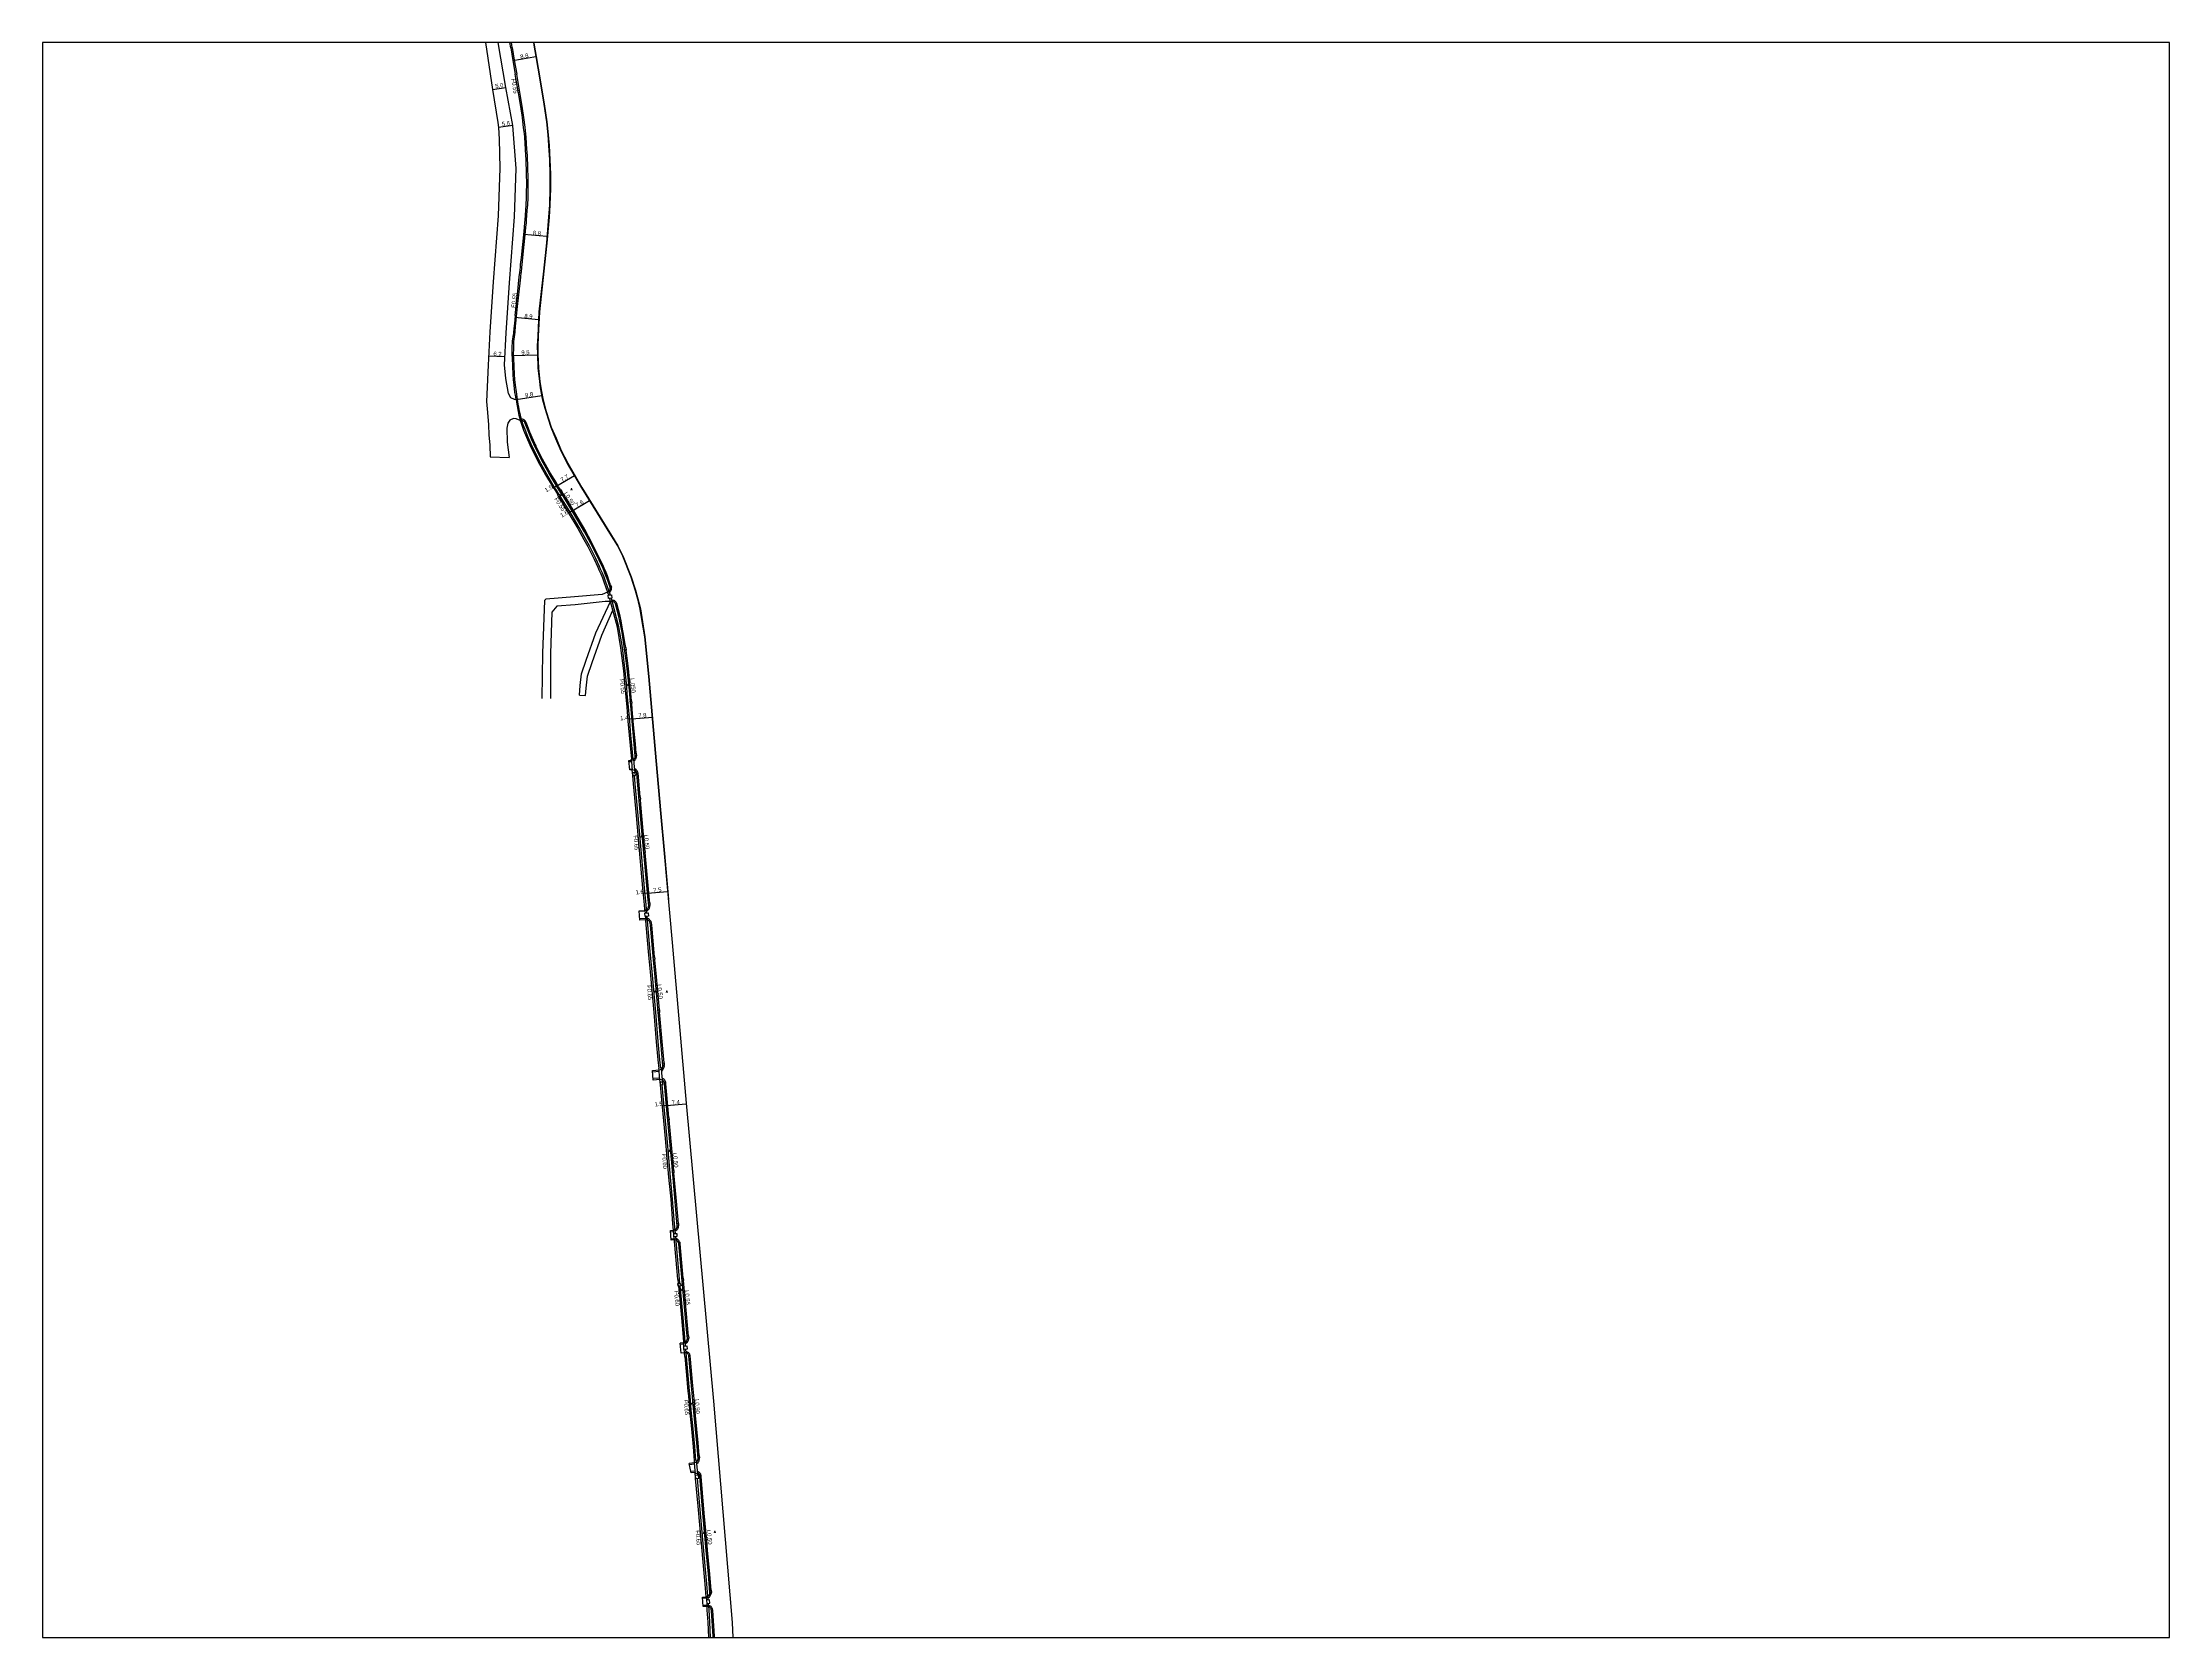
# Model space of a CAD drawing. Header units: metres. Extents: x -16000 to -12000, y -93000 to -90000.
# Drawn here: x -12800 to -12000, y -93000 to -92400 of the extents above; entities that cross this region are included whole.
import ezdxf

# ---------------------------------------------------------------- set-up
doc = ezdxf.new("R2010")
doc.units = ezdxf.units.M
doc.header["$LTSCALE"] = 2.5
for name, color, linetype in [('側溝・桝', 7, 'Continuous'), ('図郭', 7, 'Continuous'), ('幅員', 7, 'Continuous'), ('歩道・分離帯・安全施設', 7, 'Continuous'), ('舗装', 7, 'Continuous'), ('道路', 7, 'Continuous')]:
    doc.layers.add(name, color=color, linetype=linetype)
doc.styles.get("Standard").update_dxf_attribs({"font": ''})
doc.styles.add('YOKO_DECO', font='txt.shx', dxfattribs={"bigfont": 'extfont.shx'})
doc.styles.get('Standard').set_extended_font_data('@MS PGothic')

msp = doc.modelspace()

# ---------------------------------------------------------------- linework, layer by layer
at = {"layer": '側溝・桝'}
for points in [[(-12623.34, -92401.91), (-12623.67, -92400)], [(-12623.34, -92401.91), (-12622.56, -92406.66), (-12621.64, -92411.85)], [(-12622.35, -92509.84), (-12622.29, -92508.95), (-12622.07, -92506.57), (-12622, -92505.73), (-12621.5, -92500.49), (-12620.85, -92494.91), (-12620.12, -92488.23), (-12619.94, -92486.53), (-12619.88, -92486.54), (-12619.72, -92484.52), (-12619.62, -92483.58), (-12619.34, -92480.91), (-12618.32, -92471.09), (-12618.18, -92469.5), (-12618, -92467.81), (-12617.94, -92466.87), (-12617.66, -92463.14), (-12617.52, -92461.06), (-12617.4, -92458.41), (-12617.37, -92455.96), (-12617.34, -92453.79), (-12617.34, -92452.16), (-12617.35, -92450.34), (-12617.42, -92447.66), (-12617.49, -92445.77), (-12617.55, -92443.82), (-12617.63, -92442.44), (-12617.78, -92440.09), (-12618.08, -92435.67), (-12618.22, -92434.32), (-12618.48, -92431.9), (-12618.94, -92428.24), (-12619.08, -92427.29), (-12619.48, -92424.81), (-12620.22, -92420.22), (-12621.38, -92413.35), (-12621.64, -92411.85)], [(-12621.35, -92534.26), (-12621.48, -92533.23), (-12621.78, -92531.39), (-12622.09, -92528.85), (-12622.31, -92526.82), (-12622.47, -92524.82), (-12622.63, -92521.88), (-12622.75, -92518.6), (-12622.8, -92517.43), (-12622.78, -92514.92), (-12622.7, -92512.41), (-12622.35, -92509.84)], [(-12621.88, -92534.33), (-12621.58, -92536.1), (-12621.36, -92537.31), (-12621.21, -92538.12), (-12620.79, -92540.22), (-12620.58, -92541.1), (-12620.33, -92542.13)], [(-12605.76, -92569.88), (-12606.67, -92568.4), (-12607.5, -92567.11), (-12610.36, -92562.37), (-12613.22, -92557.24), (-12616.23, -92551.07), (-12617.5, -92548.22), (-12618.53, -92545.6), (-12619.18, -92543.79), (-12619.59, -92542.64), (-12619.78, -92542.08), (-12620.05, -92540.97), (-12620.26, -92540.1), (-12620.68, -92538.01), (-12620.83, -92537.21), (-12621.05, -92536.01), (-12621.35, -92534.26)], [(-12614.82, -92550.87), (-12615.38, -92549.66), (-12616.69, -92546.52), (-12617.95, -92543.16), (-12618.17, -92542.64), (-12618.41, -92542.35), (-12618.55, -92542.22), (-12618.71, -92542.09), (-12618.88, -92541.99), (-12619.09, -92541.86), (-12619.45, -92541.72), (-12619.88, -92541.69)], [(-12605.21, -92568.14), (-12605.87, -92567.09), (-12606.74, -92565.65), (-12609.04, -92561.88), (-12610.16, -92559.91), (-12611.89, -92556.74), (-12613.07, -92554.49), (-12614.42, -92551.71)], [(-12586.4, -92607.85), (-12588.12, -92603.05), (-12588.8, -92601.17), (-12589.42, -92599.6), (-12590.09, -92598.06), (-12590.49, -92597.12), (-12591.92, -92594.11), (-12594.33, -92589.29), (-12595.76, -92586.68), (-12598.13, -92582.43), (-12601.67, -92576.44), (-12605.26, -92570.6)], [(-12594.85, -92585.48), (-12595.71, -92583.87), (-12599.83, -92576.79), (-12603.68, -92570.55), (-12604.34, -92569.53), (-12604.73, -92568.9)], [(-12586.33, -92604.01), (-12586.94, -92602.21), (-12587.51, -92600.68), (-12588.03, -92599.38), (-12588.74, -92597.69), (-12589.29, -92596.44), (-12590.21, -92594.45), (-12592.46, -92589.92), (-12594.38, -92586.34)], [(-12587.06, -92607.93), (-12587.41, -92607.02), (-12587.51, -92606.73)], [(-12586.74, -92606.91), (-12586.22, -92606.23), (-12586.12, -92606.02), (-12586.05, -92605.81), (-12585.99, -92605.53), (-12586, -92605.21), (-12586.02, -92604.93), (-12586.04, -92604.85)], [(-12586.34, -92610.3), (-12586.51, -92609.68), (-12586.72, -92609.05)], [(-12585.47, -92613.5), (-12586.34, -92610.3)], [(-12577.11, -92674.7), (-12577.31, -92672.42), (-12577.58, -92669.54), (-12577.85, -92669.57), (-12578.33, -92664.34), (-12578.67, -92660.57), (-12579.15, -92655.24), (-12579.62, -92649.85), (-12580.06, -92644.96), (-12580.29, -92642.23), (-12580.87, -92636.31), (-12581.9, -92627.59), (-12583.18, -92619.85), (-12585.82, -92609.7), (-12586.04, -92608.98)], [(-12580.64, -92627.64), (-12580.82, -92626.27), (-12581.55, -92621.89), (-12581.93, -92619.94), (-12582.4, -92617.61), (-12582.78, -92615.78), (-12584.03, -92610.97), (-12584.18, -92610.64), (-12584.35, -92610.45), (-12584.56, -92610.25), (-12584.77, -92610.09), (-12585.02, -92609.96), (-12585.32, -92609.89), (-12585.79, -92609.84)], [(-12578.46, -92647.61), (-12578.93, -92642.3), (-12579.64, -92635.54), (-12580.12, -92631.54), (-12580.52, -92628.53)], [(-12576.67, -92667.37), (-12576.99, -92663.87), (-12577.66, -92656.66), (-12578.17, -92650.9), (-12578.38, -92648.54)], [(-12578.48, -92670.57), (-12579.41, -92670.58)], [(-12578.52, -92670.13), (-12578.3, -92672.51), (-12578.2, -92673.62)], [(-12577.52, -92670.14), (-12577.08, -92669.79), (-12576.94, -92669.62), (-12576.8, -92669.44), (-12576.67, -92669.12), (-12576.59, -92668.79), (-12576.58, -92668.39), (-12576.59, -92668.3)], [(-12579.16, -92673.35), (-12578.22, -92673.33)], [(-12572.69, -92727.45), (-12572.83, -92725.96), (-12573, -92724.39), (-12573.56, -92718.04), (-12575.21, -92699.49), (-12575.97, -92690.79), (-12577.05, -92678.86), (-12577.34, -92675.71)], [(-12575.2, -92683.71), (-12576, -92674.86), (-12576.07, -92674.58), (-12576.18, -92674.28), (-12576.33, -92674.04), (-12576.47, -92673.86), (-12576.67, -92673.65), (-12577.24, -92673.27)], [(-12573.41, -92703.75), (-12573.56, -92702.02), (-12574.05, -92696.56), (-12574.93, -92686.64), (-12575.11, -92684.69)], [(-12571.61, -92723.68), (-12571.72, -92722.58), (-12572.7, -92711.56), (-12573.32, -92704.68)], [(-12573.39, -92726.81), (-12575.62, -92726.94)], [(-12573.43, -92726.47), (-12573.33, -92727.51)], [(-12572.75, -92726.81), (-12572.28, -92726.39), (-12572.06, -92726.17), (-12571.87, -92725.91), (-12571.76, -92725.68), (-12571.67, -92725.45), (-12571.58, -92725.16), (-12571.52, -92724.64), (-12571.52, -92724.58)], [(-12573.17, -92729.5), (-12575.39, -92729.63)], [(-12573.24, -92728.72), (-12573.12, -92730.04)], [(-12566.74, -92791.05), (-12566.93, -92789.14), (-12567.22, -92785.87), (-12567.48, -92785.89), (-12567.78, -92782.68), (-12568.39, -92775.85), (-12569.37, -92764.82), (-12570.74, -92749.49), (-12571.3, -92743.3), (-12571.8, -92737.62), (-12572.46, -92730.37), (-12572.61, -92728.67)], [(-12569.79, -92743.97), (-12570.85, -92731.97), (-12570.92, -92731.19), (-12571.07, -92730.69), (-12571.28, -92730.4), (-12571.52, -92730.11), (-12571.72, -92729.89), (-12571.98, -92729.7), (-12572.55, -92729.35)], [(-12567.99, -92763.9), (-12569.22, -92750.14), (-12569.68, -92745.22), (-12569.71, -92744.87)], [(-12566.2, -92783.87), (-12566.94, -92775.86), (-12567.8, -92766.07), (-12567.91, -92764.85)], [(-12570.5, -92787.23), (-12568.09, -92786.95)], [(-12567.84, -92789.63), (-12570.32, -92789.78)], [(-12567.79, -92790.16), (-12567.88, -92789.23), (-12568.13, -92786.41)], [(-12567.12, -92786.93), (-12566.6, -92786.21), (-12566.38, -92785.91), (-12566.29, -92785.7), (-12566.16, -92785.32), (-12566.12, -92784.9), (-12566.13, -92784.78)], [(-12564.38, -92804.37), (-12564.52, -92802.85), (-12565.51, -92791.72), (-12565.56, -92791.42), (-12565.61, -92791.16), (-12565.74, -92790.79), (-12565.95, -92790.41), (-12566.19, -92790.16), (-12566.88, -92789.61)], [(-12561.93, -92848), (-12562.29, -92844.34), (-12563.02, -92835.08), (-12563.8, -92826.83), (-12565.12, -92812.3), (-12566.54, -92796.36), (-12566.94, -92792.06)], [(-12562.58, -92824.32), (-12562.84, -92821.46), (-12564.3, -92805.27)], [(-12560.84, -92844.22), (-12561.65, -92834.49), (-12562.5, -92825.22)], [(-12563.75, -92847.45), (-12562.6, -92847.27)], [(-12562.52, -92848.04), (-12562.65, -92846.78)], [(-12562.03, -92847), (-12561.45, -92846.65), (-12561.25, -92846.47), (-12561.05, -92846.27), (-12560.91, -92846.03), (-12560.82, -92845.71), (-12560.75, -92845.24), (-12560.76, -92845.18)], [(-12563.62, -92850.04), (-12562.35, -92849.97)], [(-12562.31, -92850.44), (-12562.41, -92849.23)], [(-12560.25, -92866.8), (-12560.65, -92862.24), (-12561.64, -92850.97), (-12561.79, -92849.19)], [(-12558.99, -92864.8), (-12560.14, -92851.9), (-12560.22, -92851.44), (-12560.37, -92851.11), (-12560.65, -92850.7), (-12560.93, -92850.41), (-12561.17, -92850.25), (-12561.73, -92849.91)], [(-12558.12, -92890.37), (-12558.26, -92888.87), (-12558.46, -92886.97), (-12559.08, -92879.72), (-12559.84, -92871.42), (-12560.16, -92867.79)], [(-12557.04, -92886.51), (-12557.16, -92885.31), (-12558.91, -92865.66)], [(-12558.21, -92889.4), (-12557.82, -92889.17), (-12557.59, -92888.99), (-12557.33, -92888.71), (-12557.17, -92888.46), (-12557.04, -92888.12), (-12556.98, -92887.91), (-12556.95, -92887.53), (-12556.96, -92887.45)], [(-12558.81, -92889.66), (-12560.09, -92889.78)], [(-12558.74, -92890.43), (-12558.86, -92889.16)], [(-12558.53, -92892.92), (-12558.56, -92892.58), (-12558.63, -92891.61)], [(-12553.54, -92938.93), (-12553.71, -92937.07), (-12554.02, -92933.4), (-12554.25, -92933.42), (-12554.7, -92928.21), (-12555.42, -92920.24), (-12555.97, -92914.45), (-12556.44, -92909.04), (-12556.61, -92907.23), (-12557.26, -92899.89), (-12558.01, -92891.55)], [(-12554.81, -92911.48), (-12555.49, -92903.94), (-12556.24, -92895.34), (-12556.35, -92894.11), (-12556.48, -92893.64), (-12556.59, -92893.41), (-12556.77, -92893.15), (-12556.93, -92892.97), (-12557.18, -92892.77), (-12557.94, -92892.37)], [(-12553.01, -92931.5), (-12553.44, -92926.77), (-12554.36, -92916.44), (-12554.73, -92912.39)], [(-12554.85, -92934.83), (-12556.71, -92935)], [(-12554.89, -92934.33), (-12554.65, -92937.16), (-12554.58, -92937.97)], [(-12553.92, -92934.54), (-12553.45, -92934.14), (-12553.32, -92933.98), (-12553.17, -92933.76), (-12553.06, -92933.45), (-12552.98, -92933.17), (-12552.93, -92932.76), (-12552.93, -92932.4)], [(-12554.63, -92937.45), (-12556.12, -92937.58)], [(-12549.61, -92985.93), (-12550.16, -92979.88), (-12550.75, -92972.99), (-12551.51, -92964.61), (-12552.76, -92950.5), (-12553.7, -92940.15)], [(-12550.28, -92962.29), (-12551.09, -92953.25), (-12552.31, -92939.44), (-12552.33, -92939.06), (-12552.4, -92938.81), (-12552.45, -92938.57), (-12552.6, -92938.33), (-12552.76, -92938.12), (-12552.93, -92937.94), (-12553.11, -92937.82), (-12553.33, -92937.69), (-12553.65, -92937.65)], [(-12548.51, -92982.18), (-12549.03, -92976.18), (-12549.84, -92967.22), (-12550.2, -92963.23)], [(-12549.68, -92985.12), (-12549.14, -92984.68), (-12549.02, -92984.53), (-12548.86, -92984.38), (-12548.73, -92984.13), (-12548.61, -92983.89), (-12548.49, -92983.57), (-12548.43, -92983.15), (-12548.44, -92983.07)], [(-12550.33, -92985.21), (-12551.72, -92985.23)], [(-12550.09, -92987.96), (-12551.6, -92987.98)], [(-12550.37, -92984.76), (-12550.26, -92985.99)], [(-12550.16, -92987.16), (-12550.05, -92988.38)], [(-12548.7, -93000), (-12548.99, -92994.23), (-12549.32, -92989.66), (-12549.5, -92987.12)], [(-12547.23, -93000), (-12547.26, -92999.48), (-12547.91, -92989.88), (-12548.01, -92989.26), (-12548.22, -92988.82), (-12548.34, -92988.63), (-12548.57, -92988.37), (-12548.82, -92988.2), (-12549.44, -92987.95)]]:
    msp.add_lwpolyline(points, dxfattribs=at)
for points in [[(-12615.26, -92551.08), (-12614.82, -92550.87), (-12614.42, -92551.71), (-12614.85, -92551.92)], [(-12605.73, -92569.86), (-12606.31, -92570.25), (-12605.82, -92570.98), (-12605.24, -92570.59)], [(-12605.21, -92568.14), (-12604.73, -92568.9), (-12605.14, -92569.16), (-12605.62, -92568.39)], [(-12594.85, -92585.48), (-12594.38, -92586.34), (-12594.81, -92586.57), (-12595.28, -92585.71)], [(-12587.22, -92607.95), (-12586.03, -92607.81), (-12585.91, -92608.97), (-12587.07, -92609.09)], [(-12586.33, -92604.01), (-12586.04, -92604.85), (-12586.5, -92605.01), (-12586.79, -92604.16)], [(-12580.64, -92627.64), (-12580.52, -92628.53), (-12581, -92628.59), (-12581.12, -92627.7)], [(-12578.46, -92647.61), (-12578.38, -92648.54), (-12578.86, -92648.59), (-12578.94, -92647.65)], [(-12576.67, -92667.37), (-12576.59, -92668.3), (-12577.07, -92668.34), (-12577.15, -92667.42)], [(-12578, -92675.78), (-12577.02, -92675.68), (-12577.11, -92674.7), (-12578.09, -92674.79)], [(-12575.2, -92683.71), (-12575.11, -92684.69), (-12575.6, -92684.73), (-12575.69, -92683.76)], [(-12573.41, -92703.75), (-12573.32, -92704.68), (-12573.82, -92704.72), (-12573.9, -92703.8)], [(-12572.22, -92727.41), (-12572.12, -92728.63), (-12573.31, -92728.73), (-12573.42, -92727.52)], [(-12571.61, -92723.68), (-12571.52, -92724.58), (-12572.01, -92724.63), (-12572.1, -92723.73)], [(-12569.79, -92743.97), (-12569.71, -92744.87), (-12570.23, -92744.91), (-12570.31, -92744.01)], [(-12567.99, -92763.9), (-12567.91, -92764.85), (-12568.42, -92764.89), (-12568.51, -92763.95)], [(-12566.72, -92783.92), (-12566.2, -92783.87), (-12566.13, -92784.78), (-12566.64, -92784.82)], [(-12566.74, -92791.05), (-12567.65, -92791.14), (-12567.56, -92792.12), (-12566.64, -92792.03)], [(-12564.38, -92804.37), (-12564.3, -92805.27), (-12564.81, -92805.32), (-12564.89, -92804.41)], [(-12562.58, -92824.32), (-12562.5, -92825.22), (-12563.01, -92825.27), (-12563.09, -92824.37)], [(-12562.59, -92848.04), (-12561.43, -92847.97), (-12561.36, -92849.16), (-12562.51, -92849.23)], [(-12560.84, -92844.22), (-12560.76, -92845.18), (-12561.27, -92845.22), (-12561.35, -92844.26)], [(-12560.95, -92867.86), (-12561.04, -92866.87), (-12560.03, -92866.78), (-12559.94, -92867.77)], [(-12558.99, -92864.8), (-12558.91, -92865.66), (-12559.41, -92865.71), (-12559.49, -92864.85)], [(-12557.04, -92886.51), (-12556.96, -92887.45), (-12557.46, -92887.5), (-12557.55, -92886.56)], [(-12558.84, -92890.44), (-12557.66, -92890.32), (-12557.54, -92891.51), (-12558.74, -92891.62)], [(-12554.81, -92911.48), (-12554.73, -92912.39), (-12555.23, -92912.43), (-12555.31, -92911.53)], [(-12553.52, -92931.55), (-12553.01, -92931.5), (-12552.93, -92932.4), (-12553.44, -92932.44)], [(-12554.37, -92940.21), (-12553.21, -92940.11), (-12553.32, -92938.91), (-12554.48, -92939.02)], [(-12550.28, -92962.29), (-12550.2, -92963.23), (-12550.71, -92963.28), (-12550.79, -92962.34)], [(-12548.51, -92982.18), (-12548.44, -92983.07), (-12548.95, -92983.13), (-12549.03, -92982.23)], [(-12549.14, -92985.88), (-12550.26, -92985.99), (-12550.16, -92987.16), (-12549.03, -92987.08)]]:
    msp.add_lwpolyline(points, close=True, dxfattribs=at)
at = {"layer": '図郭'}
msp.add_lwpolyline([(-12800, -93000), (-12000, -93000), (-12000, -92400), (-12800, -92400)], close=True, dxfattribs=at)
at = {"layer": '幅員', "flags": 128}
for points in [[(-12623.1, -92406.77), (-12614.43, -92405.3)], [(-12630.72, -92417.69), (-12625.79, -92416.88)], [(-12623.11, -92431.2), (-12628.56, -92431.92)], [(-12618.99, -92472.14), (-12610.26, -92472.89)], [(-12613.44, -92504.27), (-12622.32, -92503.42)], [(-12606.62, -92566.79), (-12607.87, -92567.55)], [(-12606.62, -92566.79), (-12599.96, -92562.85)], [(-12600.75, -92576.23), (-12594.28, -92572.24)], [(-12600.75, -92576.23), (-12602.09, -92577.02)], [(-12578.34, -92654.47), (-12579.75, -92654.6)], [(-12578.34, -92654.47), (-12570.61, -92653.82)], [(-12572.44, -92720.02), (-12564.95, -92719.34)], [(-12572.44, -92720.02), (-12574.02, -92720.16)], [(-12565.29, -92799.94), (-12566.8, -92800.07)], [(-12565.29, -92799.94), (-12557.92, -92799.26)]]:
    msp.add_lwpolyline(points, dxfattribs=at)
at = {"layer": '幅員'}
for points in [[(-12626.07, -92518.28), (-12632.26, -92518.04)], [(-12623.33, -92517.78), (-12613.87, -92517.47)], [(-12621.88, -92534.33), (-12612.25, -92532.74)]]:
    msp.add_lwpolyline(points, dxfattribs=at)
at = {"layer": '歩道・分離帯・安全施設'}
for points in [[(-12615.19, -92400), (-12615.03, -92400.93)], [(-12615.03, -92400.93), (-12614.28, -92405.26), (-12613.56, -92409.63)], [(-12613.56, -92409.63), (-12611.3, -92423.12), (-12610.3, -92429.79), (-12609.78, -92434.73), (-12609.49, -92438.74), (-12609.16, -92444.13), (-12608.98, -92449.51), (-12608.98, -92455), (-12609.19, -92461.09), (-12609.48, -92465.64), (-12610.32, -92475.42), (-12611.41, -92486), (-12613.12, -92501.34), (-12613.6, -92510.43)], [(-12620.23, -92423.83), (-12619.9, -92426.02)], [(-12613.6, -92510.43), (-12613.74, -92514.06), (-12613.73, -92517.21), (-12613.51, -92522.54), (-12612.98, -92527.51), (-12612.61, -92529.92), (-12611.88, -92533.89), (-12610.94, -92537.53), (-12609.73, -92541.52)], [(-12620.33, -92542.13), (-12619.56, -92542.2), (-12619.3, -92542.3), (-12619.13, -92542.4), (-12618.99, -92542.49), (-12618.86, -92542.59), (-12618.76, -92542.69), (-12618.59, -92542.89), (-12618.41, -92543.34), (-12617.14, -92546.7), (-12615.82, -92549.85), (-12615.26, -92551.08), (-12613.5, -92554.7), (-12612.31, -92556.97), (-12610.58, -92560.15), (-12609.46, -92562.13), (-12607.15, -92565.9), (-12606.29, -92567.34), (-12604.75, -92569.79), (-12604.09, -92570.81), (-12600.25, -92577.04), (-12596.14, -92584.1), (-12592.9, -92590.14), (-12590.65, -92594.67), (-12589.73, -92596.64), (-12589.18, -92597.88), (-12588.48, -92599.57), (-12587.96, -92600.85), (-12587.39, -92602.37), (-12586.5, -92605.02), (-12586.48, -92605.23), (-12586.48, -92605.49), (-12586.52, -92605.68), (-12586.57, -92605.83), (-12586.64, -92605.98), (-12586.93, -92606.36), (-12587.51, -92606.73)], [(-12586.93, -92606.36), (-12586.64, -92605.98), (-12586.57, -92605.83), (-12586.52, -92605.68), (-12586.48, -92605.49), (-12586.48, -92605.23), (-12586.5, -92605.02), (-12587.39, -92602.37), (-12587.96, -92600.85), (-12588.48, -92599.57), (-12589.18, -92597.88), (-12589.73, -92596.64), (-12590.65, -92594.67), (-12592.9, -92590.14), (-12596.14, -92584.1), (-12600.25, -92577.04), (-12604.09, -92570.81), (-12604.75, -92569.79), (-12606.29, -92567.34), (-12607.15, -92565.9), (-12609.46, -92562.13), (-12610.58, -92560.15), (-12612.31, -92556.97), (-12613.5, -92554.7), (-12615.26, -92551.08), (-12615.82, -92549.85), (-12617.14, -92546.7), (-12618.41, -92543.34), (-12618.59, -92542.89), (-12618.76, -92542.69), (-12618.86, -92542.59), (-12618.99, -92542.49), (-12619.13, -92542.4), (-12619.3, -92542.3), (-12619.56, -92542.2), (-12619.75, -92542.18)], [(-12618.59, -92542.89), (-12618.41, -92543.34), (-12617.14, -92546.7), (-12615.82, -92549.85), (-12615.26, -92551.08), (-12613.5, -92554.7), (-12612.31, -92556.97), (-12610.58, -92560.15), (-12609.46, -92562.13), (-12607.15, -92565.9), (-12606.29, -92567.34), (-12604.75, -92569.79), (-12604.09, -92570.81), (-12600.25, -92577.04), (-12596.14, -92584.1), (-12592.9, -92590.14), (-12590.65, -92594.67), (-12589.73, -92596.64), (-12589.18, -92597.88), (-12588.48, -92599.57), (-12587.96, -92600.85), (-12587.39, -92602.37), (-12586.5, -92605.02)], [(-12609.73, -92541.52), (-12608.63, -92544.68), (-12606.87, -92548.86), (-12604.91, -92553.51), (-12602.48, -92558.3), (-12597.1, -92567.39), (-12585.96, -92585.47), (-12583.63, -92589.33), (-12581.68, -92593.07), (-12578.6, -92600.99), (-12576.95, -92606.06), (-12576.07, -92609.23), (-12575.15, -92613.09), (-12574.63, -92616.28), (-12573.44, -92623.53), (-12571.91, -92638.51), (-12569.22, -92670.2), (-12567.39, -92690.04), (-12566.08, -92705.07), (-12564.56, -92722.38)], [(-12578.52, -92670.13), (-12577.58, -92669.57), (-12577.42, -92669.45), (-12577.32, -92669.32), (-12577.23, -92669.2), (-12577.13, -92668.97), (-12577.08, -92668.73), (-12577.07, -92668.4), (-12577.47, -92663.91), (-12578.14, -92656.71), (-12578.65, -92650.94), (-12579.41, -92642.34), (-12580.12, -92635.59), (-12580.6, -92631.6), (-12581.3, -92626.34), (-12582.02, -92621.98), (-12582.41, -92620.03), (-12582.87, -92617.7), (-12583.25, -92615.89), (-12584.48, -92611.14), (-12584.59, -92610.9), (-12584.7, -92610.78), (-12584.87, -92610.62), (-12585.03, -92610.5), (-12585.2, -92610.41), (-12585.4, -92610.36), (-12585.66, -92610.34), (-12586.34, -92610.3)], [(-12577.58, -92669.57), (-12577.42, -92669.45), (-12577.32, -92669.32), (-12577.23, -92669.2), (-12577.13, -92668.97), (-12577.08, -92668.73), (-12577.07, -92668.4), (-12577.47, -92663.91), (-12578.14, -92656.71), (-12578.65, -92650.94), (-12579.41, -92642.34), (-12580.12, -92635.59), (-12580.6, -92631.6), (-12581.3, -92626.34), (-12582.02, -92621.98), (-12582.41, -92620.03), (-12582.87, -92617.7), (-12583.25, -92615.89), (-12584.48, -92611.14), (-12584.59, -92610.9), (-12584.7, -92610.78), (-12584.87, -92610.62), (-12585.03, -92610.5), (-12585.2, -92610.41), (-12585.4, -92610.36), (-12585.66, -92610.34)], [(-12577.07, -92668.37), (-12577.47, -92663.91), (-12578.14, -92656.71), (-12578.65, -92650.94), (-12579.41, -92642.34), (-12580.12, -92635.59), (-12580.6, -92631.6), (-12581.3, -92626.34), (-12582.02, -92621.98), (-12582.41, -92620.03), (-12582.87, -92617.7), (-12583.25, -92615.89), (-12584.48, -92611.14), (-12584.53, -92611.04)], [(-12573.43, -92726.47), (-12572.81, -92726.2), (-12572.61, -92726.02), (-12572.43, -92725.85), (-12572.3, -92725.66), (-12572.22, -92725.49), (-12572.14, -92725.29), (-12572.07, -92725.06), (-12572.01, -92724.63), (-12572.21, -92722.62), (-12573.2, -92711.61), (-12574.05, -92702.07), (-12574.54, -92696.61), (-12575.42, -92686.69), (-12576.49, -92674.95), (-12576.55, -92674.73), (-12576.63, -92674.49), (-12576.74, -92674.32), (-12576.84, -92674.18), (-12576.98, -92674.04), (-12577.18, -92673.91), (-12578.2, -92673.62)], [(-12572.81, -92726.2), (-12572.61, -92726.02), (-12572.43, -92725.85), (-12572.3, -92725.66), (-12572.22, -92725.49), (-12572.14, -92725.29), (-12572.07, -92725.06), (-12572.01, -92724.63), (-12572.21, -92722.62), (-12573.2, -92711.61), (-12574.05, -92702.07), (-12574.54, -92696.61), (-12575.42, -92686.69), (-12576.49, -92674.95), (-12576.55, -92674.73), (-12576.63, -92674.49), (-12576.74, -92674.32), (-12576.84, -92674.18), (-12576.98, -92674.04), (-12577.18, -92673.91)], [(-12572.02, -92724.66), (-12572.01, -92724.63), (-12572.21, -92722.62), (-12573.2, -92711.61), (-12574.05, -92702.07), (-12574.54, -92696.61), (-12575.42, -92686.69), (-12576.49, -92674.95), (-12576.53, -92674.81)], [(-12568.13, -92786.41), (-12567.19, -92786.15), (-12567.01, -92785.9), (-12566.83, -92785.65), (-12566.77, -92785.52), (-12566.67, -92785.22), (-12566.64, -92784.89), (-12567.45, -92775.91), (-12568.31, -92766.11), (-12569.74, -92750.19), (-12570.2, -92745.26), (-12571.37, -92732.02), (-12571.43, -92731.29), (-12571.54, -92730.92), (-12571.69, -92730.71), (-12571.9, -92730.45), (-12572.06, -92730.28), (-12572.26, -92730.13), (-12572.49, -92729.99), (-12573.12, -92730.04)], [(-12567.19, -92786.15), (-12567.01, -92785.9), (-12566.83, -92785.65), (-12566.77, -92785.52), (-12566.67, -92785.22), (-12566.64, -92784.89), (-12567.45, -92775.91), (-12568.31, -92766.11), (-12569.74, -92750.19), (-12570.2, -92745.26), (-12571.37, -92732.02), (-12571.43, -92731.29), (-12571.54, -92730.92), (-12571.69, -92730.71), (-12571.9, -92730.45), (-12572.06, -92730.28), (-12572.26, -92730.13), (-12572.49, -92729.99)], [(-12566.64, -92784.89), (-12567.45, -92775.91), (-12568.31, -92766.11), (-12569.74, -92750.19), (-12570.2, -92745.26), (-12571.37, -92732.02), (-12571.43, -92731.29), (-12571.46, -92731.2)], [(-12562.65, -92846.78), (-12562.08, -92846.44), (-12561.75, -92846.24), (-12561.6, -92846.1), (-12561.46, -92845.96), (-12561.39, -92845.83), (-12561.32, -92845.6), (-12561.27, -92845.22), (-12562.16, -92834.53), (-12563.35, -92821.5), (-12565.03, -92802.89), (-12566.02, -92791.78), (-12566.07, -92791.51), (-12566.11, -92791.29), (-12566.21, -92791), (-12566.36, -92790.71), (-12566.53, -92790.54), (-12566.81, -92790.32), (-12567.79, -92790.16)], [(-12562.08, -92846.44), (-12561.75, -92846.24), (-12561.6, -92846.1), (-12561.46, -92845.96), (-12561.39, -92845.83), (-12561.32, -92845.6), (-12561.27, -92845.22), (-12562.16, -92834.53), (-12563.35, -92821.5), (-12565.03, -92802.89), (-12566.02, -92791.78), (-12566.07, -92791.51), (-12566.11, -92791.29), (-12566.21, -92791), (-12566.36, -92790.71), (-12566.53, -92790.54), (-12566.81, -92790.32)], [(-12561.27, -92845.2), (-12562.16, -92834.53), (-12563.35, -92821.5), (-12565.03, -92802.89), (-12566.02, -92791.78), (-12566.04, -92791.68)], [(-12558.86, -92889.16), (-12558.26, -92888.85), (-12558.1, -92888.75), (-12557.93, -92888.62), (-12557.74, -92888.41), (-12557.62, -92888.22), (-12557.52, -92887.97), (-12557.48, -92887.82), (-12557.46, -92887.53), (-12557.66, -92885.35), (-12560.64, -92851.97), (-12560.71, -92851.6), (-12560.82, -92851.36), (-12561.04, -92851.02), (-12561.26, -92850.8), (-12561.45, -92850.67), (-12561.68, -92850.53), (-12562.31, -92850.44)], [(-12558.26, -92888.85), (-12558.1, -92888.75), (-12557.93, -92888.62), (-12557.74, -92888.41), (-12557.62, -92888.22), (-12557.52, -92887.97), (-12557.48, -92887.82), (-12557.46, -92887.53), (-12557.66, -92885.35), (-12560.64, -92851.97), (-12560.71, -92851.6), (-12560.82, -92851.36), (-12561.04, -92851.02), (-12561.26, -92850.8), (-12561.45, -92850.67), (-12561.68, -92850.53)], [(-12557.47, -92887.45), (-12557.66, -92885.35), (-12560.64, -92851.97), (-12560.7, -92851.65)], [(-12554.89, -92934.33), (-12553.97, -92933.92), (-12553.81, -92933.78), (-12553.72, -92933.67), (-12553.62, -92933.53), (-12553.54, -92933.3), (-12553.47, -92933.07), (-12553.43, -92932.74), (-12553.44, -92932.44), (-12553.94, -92926.81), (-12554.87, -92916.49), (-12555.99, -92903.99), (-12556.74, -92895.38), (-12556.85, -92894.2), (-12556.96, -92893.82), (-12557.03, -92893.67), (-12557.17, -92893.46), (-12557.28, -92893.33), (-12557.46, -92893.19), (-12557.88, -92892.97), (-12558.53, -92892.92)], [(-12553.97, -92933.92), (-12553.81, -92933.78), (-12553.72, -92933.67), (-12553.62, -92933.53), (-12553.54, -92933.3), (-12553.47, -92933.07), (-12553.43, -92932.74), (-12553.44, -92932.44), (-12553.94, -92926.81), (-12554.87, -92916.49), (-12555.99, -92903.99), (-12556.74, -92895.38), (-12556.85, -92894.2), (-12556.96, -92893.82), (-12557.03, -92893.67), (-12557.17, -92893.46), (-12557.28, -92893.33), (-12557.46, -92893.19), (-12557.88, -92892.97)], [(-12553.44, -92932.44), (-12553.94, -92926.81), (-12554.87, -92916.49), (-12555.99, -92903.99), (-12556.74, -92895.38), (-12556.85, -92894.2), (-12556.9, -92894.03)], [(-12554.55, -92938.26), (-12553.61, -92938.17), (-12553.5, -92938.19), (-12553.38, -92938.25), (-12553.27, -92938.33), (-12553.15, -92938.45), (-12553.03, -92938.62), (-12552.94, -92938.77), (-12552.9, -92938.93), (-12552.85, -92939.14), (-12552.83, -92939.48), (-12551.61, -92953.3), (-12550.35, -92967.26), (-12549.54, -92976.22), (-12548.95, -92983.13), (-12549, -92983.44), (-12549.09, -92983.69), (-12549.19, -92983.89), (-12549.28, -92984.07), (-12549.4, -92984.19), (-12549.5, -92984.31), (-12549.74, -92984.5), (-12550.37, -92984.76)], [(-12549.74, -92984.5), (-12549.5, -92984.31), (-12549.4, -92984.19), (-12549.28, -92984.07), (-12549.19, -92983.89), (-12549.09, -92983.69), (-12549, -92983.44), (-12548.95, -92983.13), (-12549.54, -92976.22), (-12550.35, -92967.26), (-12551.61, -92953.3), (-12552.83, -92939.48), (-12552.85, -92939.14), (-12552.9, -92938.93), (-12552.94, -92938.77), (-12553.03, -92938.62), (-12553.15, -92938.45), (-12553.27, -92938.33), (-12553.38, -92938.25), (-12553.5, -92938.19), (-12553.61, -92938.17)], [(-12548.96, -92983.22), (-12548.95, -92983.13), (-12549.54, -92976.22), (-12550.35, -92967.26), (-12551.61, -92953.3), (-12552.83, -92939.48), (-12552.83, -92939.4)], [(-12547.74, -93000), (-12547.77, -92999.51), (-12548.42, -92989.93), (-12548.5, -92989.41), (-12548.66, -92989.07), (-12548.75, -92988.94), (-12548.91, -92988.75), (-12549.06, -92988.65), (-12549.4, -92988.51), (-12550.05, -92988.38)], [(-12547.74, -93000), (-12547.77, -92999.51), (-12548.42, -92989.93), (-12548.5, -92989.41), (-12548.66, -92989.07), (-12548.75, -92988.94), (-12548.91, -92988.75), (-12549.06, -92988.65), (-12549.4, -92988.51)], [(-12547.74, -93000), (-12547.77, -92999.51), (-12548.41, -92989.97)]]:
    msp.add_lwpolyline(points, dxfattribs=at)
at = {"layer": '道路'}
for points in [[(-12633.45, -92400), (-12630.72, -92417.69), (-12628.81, -92430.07), (-12628.56, -92431.92), (-12628.24, -92436.4), (-12628.06, -92447.28), (-12628.65, -92465.17), (-12630.55, -92489.97), (-12631.78, -92508.84), (-12632.44, -92521.36), (-12633.01, -92535.02), (-12632.61, -92539.17), (-12632.28, -92543.8), (-12632.12, -92547.52), (-12631.77, -92551.53), (-12631.59, -92555.89)], [(-12621.86, -92447.33), (-12623.11, -92431.2), (-12625.79, -92416.88), (-12628.67, -92400)], [(-12623.89, -92402.01), (-12624.23, -92400)], [(-12615.34, -92400), (-12615.18, -92400.96)], [(-12618.64, -92435.63), (-12618.78, -92434.38), (-12619.04, -92431.96), (-12619.49, -92428.31), (-12619.63, -92427.37), (-12620.03, -92424.9), (-12620.77, -92420.31), (-12621.93, -92413.45), (-12622.19, -92411.94)], [(-12613.72, -92409.66), (-12611.45, -92423.13), (-12610.46, -92429.78), (-12609.94, -92434.71), (-12609.64, -92438.72), (-12609.32, -92444.11), (-12609.14, -92449.49), (-12609.13, -92454.97), (-12609.35, -92461.05), (-12609.63, -92465.6), (-12610.48, -92475.38), (-12611.56, -92485.96), (-12613.28, -92501.3), (-12613.75, -92510.42)], [(-12622.25, -92502.69), (-12622.04, -92500.43), (-12621.38, -92494.85), (-12620.67, -92488.19), (-12620.49, -92486.49), (-12620.27, -92484.47), (-12620.17, -92483.52), (-12619.9, -92480.85), (-12618.88, -92471.04), (-12618.73, -92469.44), (-12618.56, -92467.76), (-12618.5, -92466.83), (-12618.22, -92463.1), (-12618.07, -92461.03), (-12617.96, -92458.39), (-12617.92, -92455.96), (-12617.9, -92453.79), (-12617.9, -92452.17), (-12617.91, -92450.35), (-12617.98, -92447.68), (-12618.05, -92445.79), (-12618.1, -92443.84), (-12618.19, -92442.47), (-12618.34, -92440.13), (-12618.64, -92435.72), (-12618.64, -92435.63)], [(-12621.88, -92534.33), (-12622.5, -92534.35), (-12623.87, -92533.72), (-12624.7, -92532.08), (-12625.73, -92526.43), (-12626.22, -92521.23), (-12625.59, -92509.2), (-12624.37, -92490.4), (-12622.45, -92465.51), (-12621.86, -92447.33)], [(-12622.25, -92502.69), (-12622.53, -92505.68), (-12622.61, -92506.52), (-12622.83, -92508.91), (-12622.89, -92509.78)], [(-12621.88, -92534.33), (-12622.02, -92533.31), (-12622.31, -92531.47), (-12622.63, -92528.92), (-12622.85, -92526.87), (-12623.01, -92524.85), (-12623.17, -92521.91), (-12623.29, -92518.62), (-12623.34, -92517.44), (-12623.32, -92514.9), (-12623.24, -92512.37), (-12622.89, -92509.78)], [(-12613.75, -92510.42), (-12613.9, -92514.05), (-12613.88, -92517.22), (-12613.67, -92522.55), (-12613.14, -92527.53), (-12612.77, -92529.95), (-12612.04, -92533.92), (-12611.09, -92537.58), (-12609.88, -92541.57)], [(-12620.33, -92542.13), (-12621.85, -92541.62), (-12622.88, -92541.44), (-12624.24, -92542.04), (-12625.05, -92543.25), (-12625.36, -92545.13), (-12625.22, -92550.35), (-12624.54, -92556.12)], [(-12620.33, -92542.13), (-12620.3, -92542.23), (-12620.1, -92542.82), (-12619.68, -92543.97), (-12619.04, -92545.79), (-12618, -92548.43), (-12616.72, -92551.3), (-12613.69, -92557.49), (-12610.83, -92562.64), (-12607.96, -92567.39), (-12607.12, -92568.69), (-12606.2, -92570.18), (-12606.31, -92570.25), (-12605.82, -92570.98), (-12602.24, -92576.78), (-12598.71, -92582.76), (-12596.35, -92587), (-12594.92, -92589.6), (-12592.52, -92594.4), (-12591.1, -92597.4), (-12590.7, -92598.33), (-12590.04, -92599.85), (-12589.43, -92601.4), (-12588.74, -92603.27), (-12587.51, -92606.73), (-12589.46, -92607.67)], [(-12609.88, -92541.57), (-12608.78, -92544.71), (-12607.02, -92548.9), (-12605.05, -92553.56), (-12602.62, -92558.36), (-12597.23, -92567.46), (-12586.1, -92585.53), (-12583.77, -92589.39), (-12581.83, -92593.12), (-12578.74, -92601.02), (-12577.1, -92606.09), (-12576.22, -92609.25), (-12575.31, -92613.1), (-12574.79, -92616.28), (-12573.6, -92623.53), (-12572.07, -92638.5), (-12569.38, -92670.19), (-12567.54, -92690.03), (-12566.24, -92705.06), (-12563.23, -92738.5), (-12557.94, -92799.02), (-12547.66, -92911.05), (-12540.6, -92994.4), (-12540.37, -93000)], [(-12631.59, -92555.89), (-12624.54, -92556.12)], [(-12589.46, -92607.67), (-12599.91, -92608.49), (-12610.68, -92609.34), (-12611.25, -92609.89), (-12611.9, -92629.69), (-12612.17, -92646.74)], [(-12588.37, -92610.31), (-12599.64, -92611.48), (-12606.56, -92612.03), (-12608.39, -92614.29), (-12608.9, -92629.78), (-12608.9, -92646.74)], [(-12598.07, -92645.48), (-12597.84, -92641.92), (-12597.3, -92637.43), (-12595.53, -92632.34), (-12591.85, -92622.01), (-12586.34, -92610.3)], [(-12595.73, -92645.6), (-12595.58, -92642.83), (-12595.04, -92638.34), (-12593.28, -92633.25), (-12589.6, -92622.92), (-12585.47, -92613.5)], [(-12586.34, -92610.3), (-12588.37, -92610.31)], [(-12579.45, -92670.14), (-12578.52, -92670.13), (-12578.56, -92669.63), (-12578.39, -92669.62), (-12578.87, -92664.39), (-12579.2, -92660.62), (-12579.69, -92655.28), (-12580.16, -92649.9), (-12580.6, -92645.01), (-12580.83, -92642.28), (-12581.41, -92636.37), (-12582.43, -92627.66), (-12583.71, -92619.96), (-12585.47, -92613.5)], [(-12579.13, -92673.64), (-12579.45, -92670.14)], [(-12575.65, -92726.59), (-12573.43, -92726.47), (-12573.47, -92726.02), (-12573.63, -92724.45), (-12574.2, -92718.1), (-12575.85, -92699.54), (-12576.61, -92690.84), (-12577.68, -92678.92), (-12577.98, -92675.78), (-12578, -92675.78), (-12578.09, -92674.79), (-12578.2, -92673.62), (-12579.13, -92673.64)], [(-12575.35, -92730.17), (-12575.65, -92726.59)], [(-12570.54, -92786.69), (-12568.13, -92786.41), (-12568.17, -92785.95), (-12568.11, -92785.95), (-12568.41, -92782.74), (-12569.03, -92775.91), (-12570, -92764.88), (-12571.37, -92749.55), (-12571.93, -92743.36), (-12572.44, -92737.68), (-12573.09, -92730.43), (-12573.12, -92730.04), (-12575.35, -92730.17)], [(-12570.28, -92790.3), (-12570.54, -92786.69)], [(-12563.77, -92846.95), (-12562.65, -92846.78), (-12562.89, -92844.39), (-12563.61, -92835.13), (-12564.4, -92826.89), (-12565.71, -92812.35), (-12567.13, -92796.41), (-12567.54, -92792.12), (-12567.56, -92792.12), (-12567.65, -92791.14), (-12567.7, -92791.14), (-12567.79, -92790.16), (-12570.28, -92790.3)], [(-12563.59, -92850.51), (-12563.77, -92846.95)], [(-12561.01, -92865.3), (-12561.27, -92862.3), (-12562.26, -92851.02), (-12562.31, -92850.44), (-12563.59, -92850.51)], [(-12561.01, -92865.3), (-12560.87, -92866.85), (-12561.04, -92866.87), (-12560.95, -92867.86), (-12560.78, -92867.84), (-12560.46, -92871.48), (-12559.7, -92879.77), (-12559.08, -92887.03), (-12558.88, -92888.93), (-12558.86, -92889.16), (-12560.13, -92889.27)], [(-12559.85, -92893.05), (-12560.13, -92889.27)], [(-12558.41, -92894.3), (-12558.53, -92892.92), (-12559.85, -92893.05)], [(-12558.41, -92894.3), (-12557.9, -92899.94), (-12557.24, -92907.29), (-12557.08, -92909.1), (-12556.61, -92914.51), (-12556.06, -92920.3), (-12555.34, -92928.27), (-12554.88, -92933.47), (-12554.96, -92933.48), (-12554.89, -92934.33), (-12556.82, -92934.52)], [(-12556.01, -92938.09), (-12556.82, -92934.52)], [(-12551.74, -92984.78), (-12550.37, -92984.76), (-12550.8, -92979.93), (-12551.39, -92973.05), (-12552.15, -92964.67), (-12553.4, -92950.55), (-12554.34, -92940.21), (-12554.37, -92940.21), (-12554.58, -92937.97), (-12556.01, -92938.09)], [(-12551.58, -92988.4), (-12551.74, -92984.78)], [(-12549.34, -93000), (-12549.64, -92994.27), (-12549.96, -92989.7), (-12550.05, -92988.38), (-12551.58, -92988.4)]]:
    msp.add_lwpolyline(points, dxfattribs=at)
at = {"layer": '道路', "flags": 128}
for points in [[(-12623.89, -92402.01), (-12623.11, -92406.75), (-12622.19, -92411.94)], [(-12615.18, -92400.96), (-12614.43, -92405.28), (-12613.72, -92409.66)], [(-12598.07, -92645.48), (-12595.73, -92645.6)]]:
    msp.add_lwpolyline(points, dxfattribs=at)

# ---------------------------------------------------------------- texts
at = {"layer": '側溝・桝'}
for s, rotation, p in [('F0.55', 280.143, (-12623.75, -92413.74)), ('F0.55', 83.18575, (-12622.15, -92499.9)), ('F0.55', 302.05294, (-12607.6, -92571.73)), ('L0.50', 303.37603, (-12604.05, -92569.69)), ('F0.55', 275.88199, (-12582.89, -92639.52)), ('L.050', 275, (-12578.98, -92639.18)), ('F0.65', 275, (-12577.73, -92698.31)), ('L0.50', 275, (-12573.77, -92698.02)), ('F0.65', 275, (-12572.69, -92754.67)), ('L0.50', 275, (-12568.72, -92754.33)), ('F0.60', 275, (-12567.03, -92818.14)), ('L0.50', 275, (-12562.93, -92817.77)), ('F0.60', 275, (-12562.46, -92869.71)), ('L0.55', 275, (-12558.44, -92869.42)), ('F0.65', 275, (-12558.81, -92910.71)), ('L0.50', 275, (-12554.72, -92910.41)), ('F0.65', 275, (-12554.39, -92959.74)), ('L0.50', 275, (-12550.16, -92959.6))]:
    msp.add_text(s, height=1.6, rotation=rotation, dxfattribs=at).set_placement(p)
at = {"layer": '幅員'}
for s, rotation, p in [('8.8', 10, (-12620.17, -92406.14)), ('5.0', 9.39995, (-12629.58, -92417.25)), ('5.5', 7.4801, (-12627.14, -92431.48)), ('8.8', 355, (-12615.68, -92472.37)), ('8.9', 355, (-12618.83, -92503.62)), ('6.2', 357.7542, (-12630.43, -92517.86)), ('9.5', 1.89061, (-12619.88, -92517.42)), ('9.8', 9.35847, (-12618.37, -92533.5)), ('1.5', 31, (-12610.55, -92569.26)), ('7.7', 31, (-12604.54, -92565.33)), ('1.6', 31, (-12604.69, -92578.72)), ('7.6', 32, (-12598.89, -92574.92)), ('1.4', 5, (-12582.67, -92655)), ('7.8', 5, (-12575.85, -92654.07)), ('1.6', 5, (-12576.87, -92720.48)), ('7.5', 5, (-12570.21, -92719.69)), ('1.5', 5, (-12569.73, -92800.25)), ('7.4', 5, (-12563.31, -92799.61))]:
    msp.add_text(s, height=1.6, rotation=rotation, dxfattribs=at).set_placement(p)
at = {"layer": '舗装', "style": 'YOKO_DECO'}
for p in [(-12601.33, -92568.42, 228.36), (-12605.18, -92570.5, 228.36), (-12580.1, -92642.03, 227.43), (-12575.05, -92699.01, 226.37), (-12569.85, -92757.37, 225.38), (-12565.42, -92757.35, 225.84), (-12564.46, -92817.28, 224.61), (-12559.79, -92869.56, 223.98), (-12555.97, -92912.37, 223.41), (-12547.38, -92960.68, 223), (-12551.61, -92961.04, 222.8)]:
    msp.add_text('A', height=0.75, dxfattribs=at).set_placement(p)

doc.saveas('drawing.dxf')
